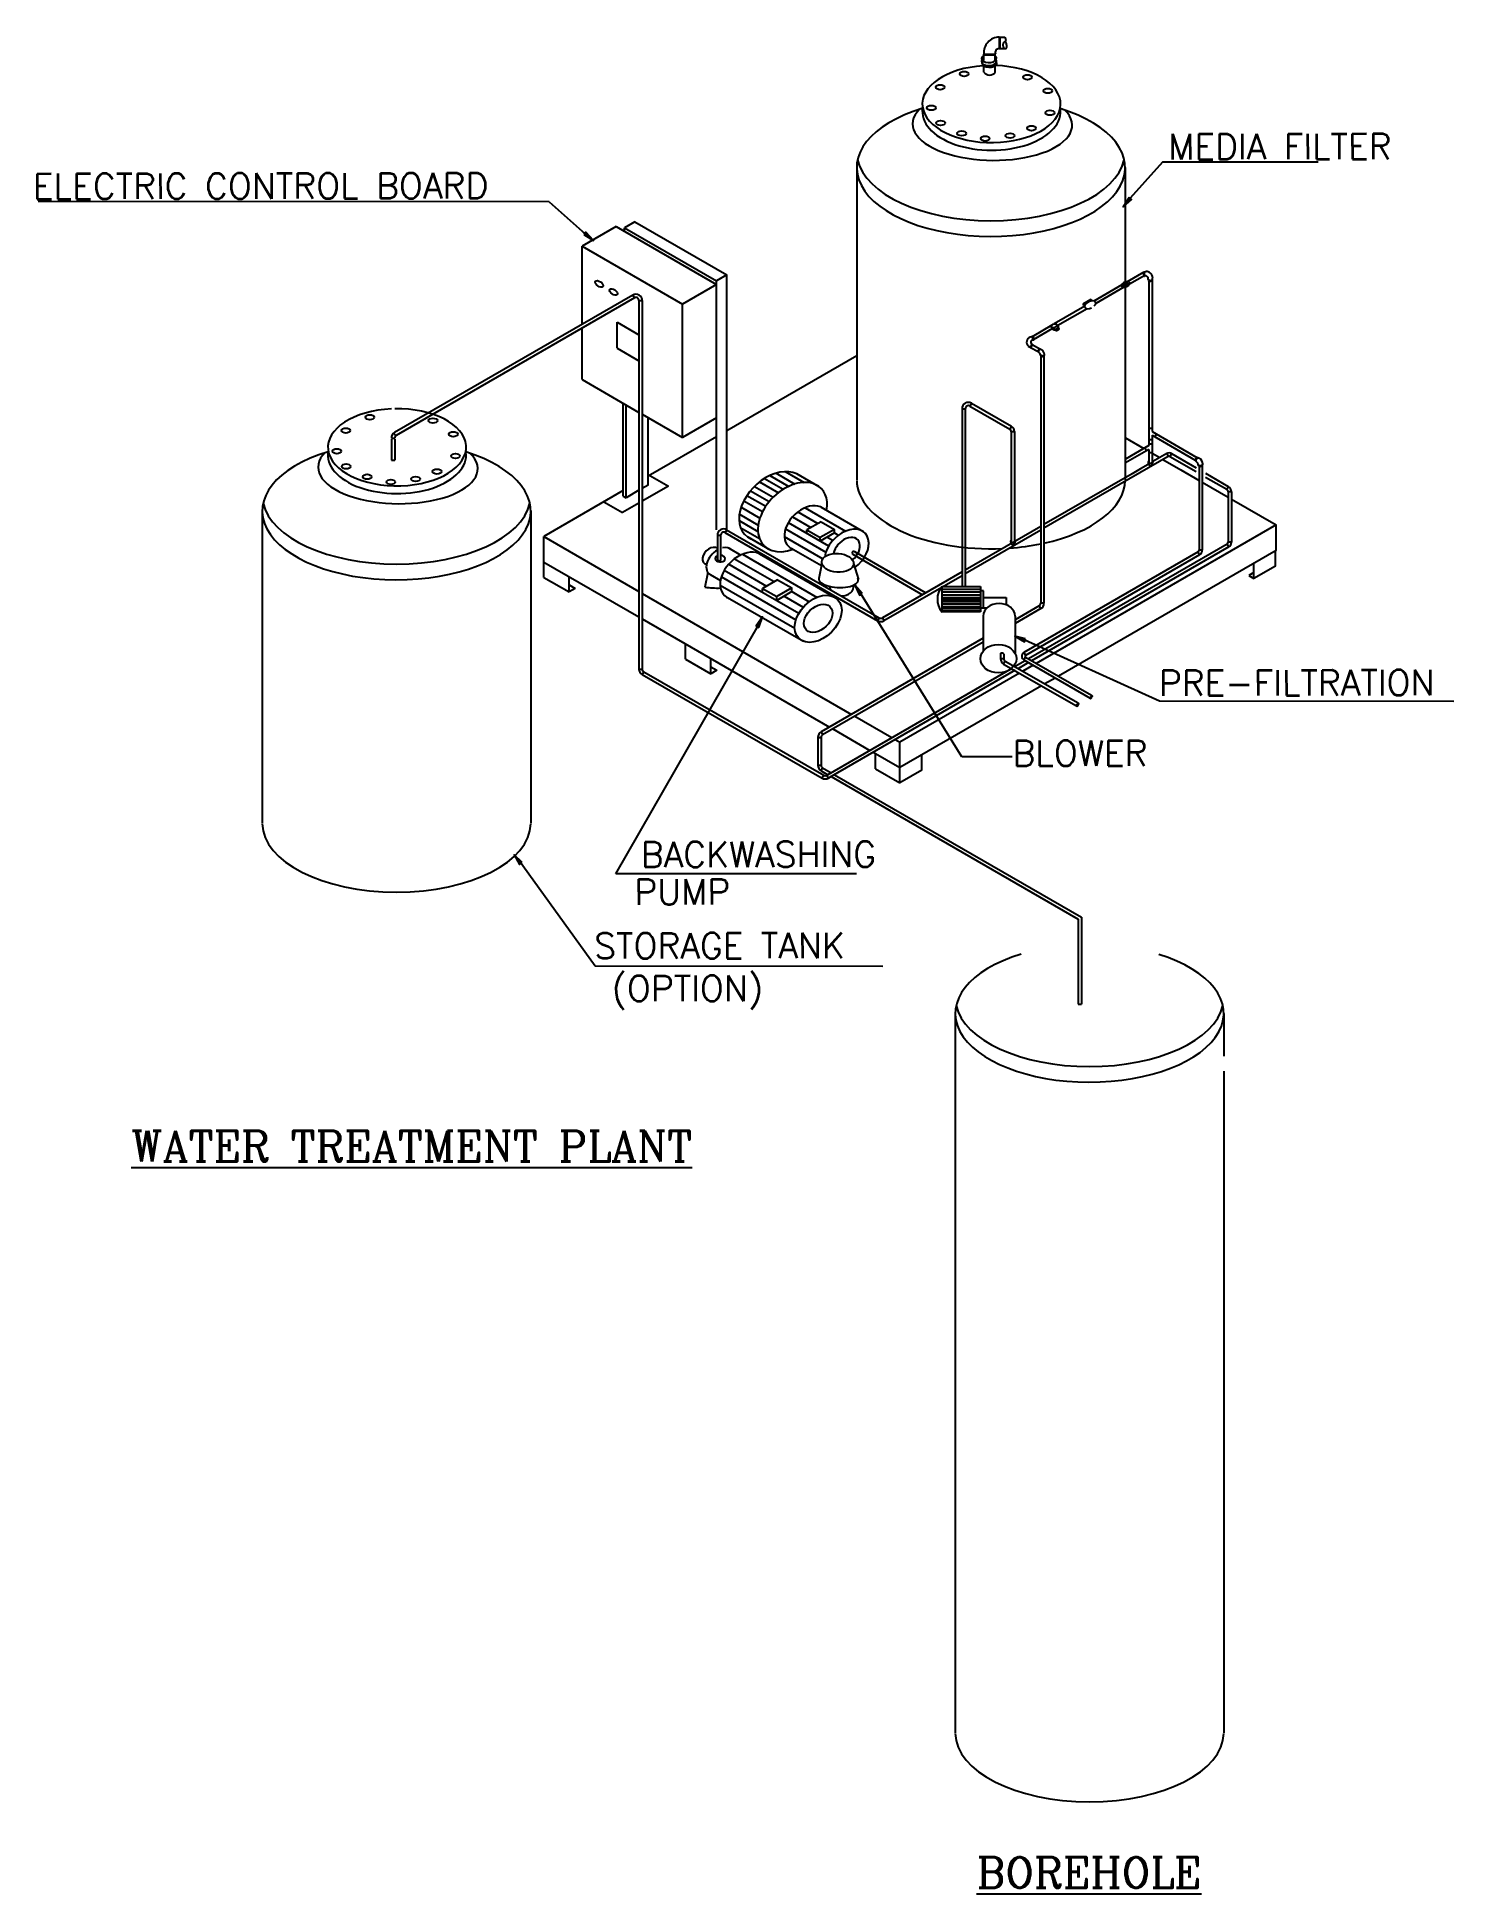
# Model space of a CAD drawing. Extents: x 3065113 to 6433189, y 628544 to 1322066.
# Drawn here: x 3184894 to 3198825, y 654746 to 672995 of the extents above; entities that cross this region are included whole.
import ezdxf

# ---------------------------------------------------------------- set-up
doc = ezdxf.new("R2010")
doc.units = 0
doc.header["$LTSCALE"] = 700
doc.header["$MEASUREMENT"] = 0
for name, color, linetype in [('LINE', 7, 'CONTINUOUS'), ('PIPE', 4, 'CONTINUOUS'), ('TEXT', 1, 'CONTINUOUS'), ('WAT-TXT', 8, 'CONTINUOUS')]:
    doc.layers.add(name, color=color, linetype=linetype)
doc.styles.add('ROMANC', font='ROMANC', dxfattribs={"height": 0.2})
doc.styles.add('ROMANS', font='ROMANS.SHX', dxfattribs={"width": 0.75})

msp = doc.modelspace()

# ---------------------------------------------------------------- texts
at = {"layer": 'TEXT', "color": 7, "style": 'ROMANS'}
for s, p in [('MEDIA FILTER', (3196016, 671793)), ('ELECTRIC CONTROL BOARD', (3184852, 671403)), ('PRE-FILTRATION', (3195924, 666522)), ('BLOWER', (3194484, 665831)), ('BACKWASHING ', (3190829, 664836)), (' PUMP', (3190595, 664468)), ('STORAGE TANK ', (3190372, 663938)), (' (OPTION)', (3190372, 663519))]:
    msp.add_text(s, height=250, rotation=0.1002, dxfattribs=at).set_placement(p)
at = {"layer": 'WAT-TXT', "color": 7, "style": 'ROMANC'}
for s, p in [('%%UWATER TREATMENT PLANT', (3185818, 661945)), ('%%UBOREHOLE', (3194131, 654806))]:
    msp.add_text(s, height=300, dxfattribs=at).set_placement(p)

# ---------------------------------------------------------------- linework, layer by layer
at = {"layer": 'LINE', "color": 8}
for p, q in [((3192953, 669863), (3191677, 669126)), ((3191575, 669067), (3190902, 668679)), ((3195595, 669056), (3195776, 668952)), ((3190919, 668688), (3191101, 668583)), ((3192046, 668658), (3192231, 668551)), ((3192100, 668687), (3192285, 668580)), ((3192161, 668710), (3192346, 668603)), ((3192250, 668725), (3192435, 668618)), ((3196140, 668742), (3196319, 668638)), ((3190658, 668538), (3189876, 668086)), ((3191101, 668583), (3190844, 668434)), ((3191873, 668490), (3192058, 668384)), ((3191908, 668537), (3192093, 668430)), ((3191948, 668580), (3192133, 668473)), ((3191998, 668624), (3192183, 668517)), ((3196351, 668620), (3196606, 668473)), ((3190468, 668428), (3190650, 668323)), ((3190812, 668416), (3190650, 668323)), ((3191800, 668306), (3191985, 668199)), ((3191816, 668374), (3192001, 668268)), ((3191843, 668439), (3192028, 668333)), ((3192374, 668329), (3192572, 668215)), ((3192447, 668370), (3192844, 668141)), ((3196638, 668454), (3197077, 668201)), ((3191797, 668243), (3191982, 668137)), ((3191812, 668172), (3191997, 668066)), ((3192252, 668163), (3192650, 667933)), ((3192280, 668224), (3192677, 667994)), ((3192320, 668279), (3192502, 668174)), ((3192602, 668232), (3192463, 668152)), ((3192463, 668152), (3192594, 668076)), ((3192463, 668118), (3192463, 668152)), ((3192733, 668156), (3192594, 668076)), ((3192733, 668122), (3192594, 668042)), ((3192602, 668232), (3192733, 668156)), ((3192733, 668122), (3192733, 668156)), ((3192733, 668122), (3192772, 668099)), ((3197077, 668201), (3194719, 666840)), ((3197077, 667951), (3197077, 668201)), ((3189876, 667836), (3189876, 668086)), ((3189876, 668086), (3190812, 667546)), ((3192241, 668087), (3192620, 667868)), ((3192594, 668042), (3192594, 668076)), ((3192663, 668081), (3192718, 668050)), ((3197077, 667951), (3194936, 666715)), ((3197070, 667797), (3197070, 667947)), ((3189876, 667836), (3190812, 667296)), ((3189878, 667685), (3189878, 667835)), ((3191651, 667756), (3192385, 667333)), ((3191695, 667815), (3192067, 667600)), ((3191752, 667868), (3192142, 667644)), ((3191829, 667912), (3192563, 667489)), ((3196859, 667675), (3196859, 667825)), ((3197070, 667797), (3196859, 667675)), ((3189878, 667685), (3190125, 667542)), ((3190125, 667542), (3190125, 667692)), ((3190125, 667611), (3190185, 667576)), ((3190185, 667576), (3190125, 667542)), ((3191610, 667610), (3192343, 667187)), ((3191622, 667691), (3192355, 667268)), ((3192174, 667662), (3192026, 667576)), ((3192026, 667576), (3192166, 667496)), ((3192026, 667540), (3192026, 667576)), ((3192314, 667581), (3192166, 667496)), ((3192174, 667662), (3192314, 667581)), ((3192314, 667545), (3192314, 667581)), ((3193792, 667570), (3194169, 667570)), ((3196859, 667732), (3196810, 667704)), ((3196810, 667704), (3196859, 667675)), ((3190844, 667527), (3192901, 666339)), ((3192314, 667545), (3192166, 667459)), ((3192166, 667459), (3192166, 667496)), ((3192239, 667501), (3192428, 667392)), ((3192314, 667545), (3192486, 667445)), ((3193792, 667544), (3194169, 667544)), ((3193792, 667515), (3194169, 667515)), ((3193792, 667489), (3194169, 667489)), ((3193792, 667468), (3194169, 667468)), ((3193792, 667448), (3194169, 667448)), ((3193792, 667424), (3194169, 667424)), ((3193792, 667400), (3194169, 667400)), ((3193792, 667381), (3194169, 667381)), ((3190844, 667277), (3192685, 666214)), ((3193792, 667361), (3194169, 667361)), ((3191271, 666880), (3191271, 667030)), ((3191271, 666880), (3191518, 666738)), ((3191518, 666738), (3191518, 666888)), ((3191518, 666806), (3191578, 666772)), ((3191578, 666772), (3191518, 666738)), ((3194555, 666745), (3193377, 666065)), ((3194904, 666696), (3194803, 666638)), ((3194771, 666620), (3193377, 665815)), ((3192933, 666321), (3193299, 666110)), ((3192717, 666196), (3193083, 665985)), ((3193115, 665966), (3193377, 665815)), ((3193137, 665803), (3193137, 665953)), ((3193331, 666091), (3193377, 666065)), ((3193377, 665665), (3193377, 666065)), ((3193593, 665789), (3193593, 665939)), ((3193137, 665803), (3193377, 665665)), ((3193593, 665789), (3193377, 665665))]:
    msp.add_line(p, q, dxfattribs=at)
at = {"layer": 'PIPE', "color": 5}
for p, q in [((3194355, 672995), (3194355, 672883)), ((3194355, 672995), (3194409, 672995)), ((3194355, 672883), (3194409, 672883)), ((3194361, 672995), (3194361, 672883)), ((3194204, 672767), (3194204, 672827)), ((3194204, 672827), (3194316, 672827)), ((3194204, 672822), (3194316, 672822)), ((3194204, 672651), (3194204, 672711)), ((3194316, 672763), (3194316, 672827)), ((3194316, 672651), (3194316, 672715)), ((3192953, 671713), (3192953, 668644)), ((3195593, 671713), (3195593, 671291)), ((3195593, 671291), (3195593, 671146)), ((3195593, 671146), (3195593, 670587)), ((3195593, 670538), (3195593, 668644)), ((3192360, 668705), (3192581, 668577)), ((3187107, 668338), (3187107, 665269)), ((3189748, 668338), (3189748, 667916)), ((3192605, 668374), (3193016, 668137)), ((3191692, 667974), (3191812, 667905)), ((3191881, 668083), (3192096, 667959)), ((3192308, 667973), (3192606, 667801)), ((3189748, 667916), (3189748, 667771)), ((3189748, 667771), (3189748, 667212)), ((3191998, 667916), (3192746, 667485)), ((3192611, 667822), (3192579, 667675)), ((3192923, 667823), (3192970, 667663)), ((3191490, 667733), (3191459, 667589)), ((3191513, 667712), (3191613, 667655)), ((3193792, 667345), (3193792, 667596)), ((3193792, 667596), (3194169, 667596)), ((3194169, 667596), (3194169, 667345)), ((3191682, 667489), (3192429, 667057)), ((3194200, 667554), (3194169, 667554)), ((3194169, 667387), (3194236, 667387)), ((3194200, 667387), (3194200, 667554)), ((3194200, 667486), (3194422, 667486)), ((3194422, 667486), (3194422, 667416)), ((3189748, 667212), (3189748, 665269)), ((3194169, 667345), (3193792, 667345)), ((3194196, 667305), (3194196, 666960)), ((3194510, 667305), (3194510, 666937)), ((3193921, 663400), (3193921, 656328)), ((3196562, 663400), (3196562, 662978)), ((3196562, 662833), (3196562, 662274)), ((3196562, 662274), (3196562, 656328))]:
    msp.add_line(p, q, dxfattribs=at)
at = {"layer": 'PIPE', "color": 7}
for p, q in [((3190589, 671134), (3190253, 670940)), ((3190589, 671134), (3191575, 670565)), ((3190771, 671181), (3190670, 671122)), ((3190670, 671122), (3191575, 670599)), ((3190670, 671088), (3190670, 671122)), ((3190771, 671181), (3191677, 670658)), ((3190253, 670173), (3190253, 670940)), ((3190253, 670940), (3191239, 670371)), ((3191575, 670717), (3191575, 670717)), ((3191575, 670565), (3191239, 670371)), ((3191677, 670658), (3191575, 670599)), ((3191575, 668154), (3191575, 670599)), ((3191677, 668152), (3191677, 670658)), ((3191239, 669060), (3191239, 670371)), ((3190253, 669629), (3190253, 670136)), ((3190599, 669938), (3190599, 670192)), ((3190599, 670192), (3190812, 670069)), ((3190599, 669938), (3190812, 669815)), ((3190253, 669629), (3190812, 669306)), ((3190658, 668484), (3190658, 669395)), ((3190685, 668468), (3190685, 669379)), ((3190844, 669288), (3191239, 669060)), ((3190902, 668593), (3190902, 669254)), ((3191575, 669254), (3191239, 669060)), ((3195857, 668905), (3195932, 668862)), ((3195964, 668843), (3196140, 668742)), ((3190658, 668484), (3190685, 668468)), ((3190812, 668541), (3190685, 668468)), ((3190902, 668593), (3190844, 668559)), ((3194687, 666821), (3194587, 666763))]:
    msp.add_line(p, q, dxfattribs=at)
at = {"layer": 'PIPE', "color": 4, "ltscale": 9}
for p, q in [((3195777, 670686), (3195613, 670591)), ((3195777, 670686), (3195613, 670591)), ((3195777, 670686), (3195795, 670691)), ((3195560, 670561), (3195284, 670401)), ((3195581, 670536), (3195303, 670376)), ((3195602, 670553), (3195594, 670560)), ((3195600, 670563), (3195608, 670556)), ((3195606, 670540), (3195602, 670553)), ((3195627, 670555), (3195606, 670540)), ((3195608, 670556), (3195627, 670555)), ((3195785, 670653), (3195634, 670566)), ((3195784, 670646), (3195787, 670646)), ((3195821, 670604), (3195819, 670620)), ((3195825, 670601), (3195825, 669223)), ((3195857, 670602), (3195857, 669119)), ((3195861, 670605), (3195863, 670629)), ((3190751, 670460), (3188409, 669108)), ((3190767, 670432), (3188425, 669081)), ((3190751, 670460), (3190767, 670432)), ((3190812, 670406), (3190812, 666783)), ((3190812, 670406), (3190844, 670406)), ((3190844, 670406), (3190844, 666783)), ((3195195, 670350), (3194895, 670177)), ((3195218, 670326), (3194930, 670160)), ((3195256, 670417), (3195175, 670370)), ((3195196, 670355), (3195175, 670370)), ((3195275, 670403), (3195256, 670417)), ((3194873, 670164), (3194677, 670051)), ((3194879, 670130), (3194687, 670020)), ((3194866, 670144), (3194884, 670125)), ((3194887, 670138), (3194912, 670113)), ((3194938, 670138), (3194918, 670158)), ((3194919, 670172), (3194936, 670152)), ((3194925, 670112), (3194937, 670120)), ((3194659, 669945), (3194643, 669956)), ((3194681, 670054), (3194660, 670047)), ((3194663, 669946), (3194736, 669904)), ((3194678, 669979), (3194669, 669984)), ((3194688, 670017), (3194676, 670015)), ((3194680, 669977), (3194678, 669979)), ((3194679, 669974), (3194753, 669931)), ((3194683, 670054), (3194681, 670054)), ((3194755, 669932), (3194770, 669925)), ((3194736, 669903), (3194752, 669890)), ((3194760, 669866), (3194760, 669874)), ((3194762, 669863), (3194762, 667434)), ((3194794, 669863), (3194794, 667432)), ((3194798, 669866), (3194798, 669878)), ((3194082, 669397), (3194066, 669369)), ((3194082, 669397), (3194474, 669170)), ((3193989, 669343), (3193989, 667596)), ((3193989, 669343), (3194021, 669343)), ((3194021, 669343), (3194021, 667596)), ((3194066, 669369), (3194458, 669142)), ((3195825, 669223), (3195825, 668980)), ((3188378, 669055), (3188410, 669055)), ((3188378, 669045), (3188378, 668837)), ((3188402, 669104), (3188422, 669078)), ((3188410, 669045), (3188410, 668837)), ((3194474, 669170), (3194458, 669142)), ((3194473, 669116), (3194473, 668029)), ((3194505, 669116), (3194473, 669116)), ((3194505, 669118), (3194505, 668032)), ((3195825, 669152), (3195857, 669152)), ((3195825, 669042), (3195857, 669042)), ((3195857, 669119), (3196299, 668863)), ((3195857, 669082), (3195857, 668812)), ((3195857, 669082), (3196282, 668836)), ((3195885, 669066), (3195901, 669093)), ((3188378, 668837), (3188410, 668837)), ((3196017, 668874), (3194794, 668168)), ((3195825, 668980), (3195595, 668847)), ((3195825, 668943), (3195595, 668810)), ((3195804, 668931), (3195788, 668959)), ((3195825, 668998), (3195857, 668998)), ((3195825, 668943), (3195825, 668810)), ((3195825, 668912), (3195857, 668912)), ((3196001, 668902), (3195866, 668823)), ((3196001, 668902), (3196017, 668874)), ((3196048, 668902), (3196032, 668874)), ((3196032, 668874), (3196290, 668725)), ((3196048, 668902), (3196290, 668762)), ((3196305, 668865), (3196323, 668857)), ((3195660, 668704), (3194794, 668204)), ((3195743, 668752), (3195660, 668704)), ((3195819, 668796), (3195743, 668752)), ((3195819, 668817), (3195819, 668796)), ((3195819, 668796), (3195849, 668776)), ((3195849, 668776), (3195867, 668823)), ((3195867, 668823), (3195866, 668825)), ((3196283, 668830), (3196302, 668815)), ((3196311, 668786), (3196311, 668796)), ((3196319, 668779), (3196319, 667952)), ((3196351, 668782), (3196351, 667952)), ((3196356, 668787), (3196356, 668801)), ((3196383, 668708), (3196607, 668579)), ((3196383, 668671), (3196591, 668551)), ((3196607, 668579), (3196591, 668551)), ((3196606, 668525), (3196606, 668030)), ((3196638, 668525), (3196606, 668525)), ((3196638, 668525), (3196638, 668030)), ((3191656, 668127), (3193159, 667259)), ((3191676, 668152), (3191660, 668125)), ((3191672, 668154), (3193175, 667287)), ((3194762, 668186), (3194021, 667757)), ((3194762, 668149), (3194021, 667721)), ((3191583, 668099), (3191615, 668099)), ((3191583, 668099), (3191583, 667859)), ((3191615, 668099), (3191615, 667859)), ((3192930, 667939), (3193633, 667534)), ((3194467, 668036), (3194467, 668015)), ((3194467, 668015), (3194497, 667995)), ((3194497, 667995), (3194515, 668042)), ((3194515, 668042), (3194514, 668044)), ((3196309, 667935), (3194597, 666946)), ((3196596, 668013), (3194641, 666885)), ((3196612, 667985), (3194673, 666866)), ((3196325, 667907), (3196309, 667935)), ((3196351, 667952), (3196319, 667952)), ((3196612, 667985), (3196596, 668013)), ((3196638, 668030), (3196606, 668030)), ((3192914, 667912), (3193601, 667515)), ((3196325, 667907), (3194613, 666919)), ((3193989, 667739), (3193205, 667287)), ((3193989, 667702), (3193221, 667259)), ((3194747, 667405), (3194510, 667269)), ((3194763, 667378), (3194510, 667232)), ((3194763, 667378), (3194747, 667405)), ((3194794, 667431), (3194762, 667431)), ((3193175, 667287), (3193159, 667259)), ((3193205, 667287), (3193221, 667259)), ((3194196, 667087), (3192602, 666167)), ((3194196, 667050), (3192618, 666139)), ((3194367, 666932), (3194367, 666887)), ((3194367, 666887), (3194399, 666887)), ((3194398, 666833), (3194414, 666861)), ((3194398, 666833), (3195113, 666423)), ((3194399, 666932), (3194399, 666887)), ((3194414, 666861), (3195129, 666451)), ((3194609, 666866), (3194511, 666809)), ((3194641, 666848), (3194543, 666791)), ((3194597, 666946), (3194613, 666919)), ((3194597, 666874), (3194613, 666901)), ((3194597, 666874), (3195247, 666498)), ((3194613, 666901), (3195263, 666526)), ((3190812, 666783), (3190844, 666783)), ((3190859, 666757), (3190843, 666729)), ((3190843, 666729), (3192613, 665712)), ((3190844, 666731), (3190844, 666727)), ((3190844, 666731), (3190844, 666728)), ((3190859, 666757), (3192629, 665740)), ((3194479, 666791), (3192670, 665746)), ((3194511, 666772), (3192702, 665728)), ((3192571, 666113), (3192571, 665839)), ((3192571, 666113), (3192603, 666113)), ((3192602, 666167), (3192618, 666139)), ((3192603, 666113), (3192603, 665839)), ((3192571, 665839), (3192603, 665839)), ((3192602, 665785), (3192618, 665813)), ((3192602, 665785), (3192670, 665746)), ((3192613, 665712), (3192629, 665740)), ((3192618, 665813), (3192702, 665765)), ((3192670, 665746), (3192659, 665740)), ((3192675, 665712), (3192659, 665740)), ((3192734, 665746), (3195163, 664344)), ((3192614, 665714), (3192612, 665713)), ((3192614, 665714), (3192612, 665713)), ((3192702, 665728), (3192675, 665712)), ((3192702, 665728), (3195131, 664325)), ((3195131, 664325), (3195131, 663491)), ((3195163, 664344), (3195163, 663491)), ((3195131, 663491), (3195163, 663491))]:
    msp.add_line(p, q, dxfattribs=at)
at = {"layer": 'PIPE', "color": 5}
msp.add_lwpolyline([(3194409, 672995), (3194413, 672986), (3194416, 672979), (3194417, 672973), (3194418, 672968), (3194418, 672964), (3194417, 672961), (3194416, 672958), (3194414, 672956), (3194412, 672954), (3194410, 672952), (3194408, 672950), (3194405, 672948), (3194403, 672946), (3194401, 672944), (3194398, 672942), (3194397, 672939), (3194395, 672936), (3194393, 672934), (3194392, 672930), (3194391, 672927), (3194391, 672924), (3194391, 672921), (3194390, 672917), (3194391, 672914), (3194391, 672911), (3194391, 672908), (3194392, 672905), (3194393, 672902), (3194394, 672899), (3194395, 672897), (3194397, 672894), (3194398, 672892), (3194399, 672890), (3194401, 672888), (3194403, 672887), (3194404, 672886), (3194406, 672885), (3194408, 672884), (3194411, 672883), (3194413, 672883), (3194415, 672883), (3194418, 672883), (3194420, 672884), (3194423, 672885), (3194425, 672887), (3194427, 672890), (3194428, 672894), (3194429, 672898), (3194429, 672903), (3194429, 672909), (3194428, 672916), (3194427, 672923), (3194425, 672931), (3194422, 672939), (3194418, 672946), (3194414, 672954)], dxfattribs=at)
at = {"layer": 'PIPE', "color": 4, "ltscale": 9}
for points in [[(3192930, 667939), (3192926, 667940), (3192922, 667941), (3192919, 667940), (3192916, 667940), (3192914, 667938), (3192912, 667937), (3192911, 667935), (3192910, 667932), (3192909, 667930), (3192909, 667927), (3192909, 667925), (3192909, 667922), (3192910, 667919), (3192911, 667917), (3192912, 667914), (3192914, 667912)], [(3191615, 667859), (3191615, 667857), (3191615, 667855), (3191613, 667853), (3191611, 667851), (3191609, 667849), (3191606, 667848), (3191603, 667847), (3191600, 667846), (3191597, 667847), (3191594, 667847), (3191591, 667848), (3191589, 667850), (3191587, 667851), (3191585, 667854), (3191584, 667856), (3191583, 667859)], [(3194399, 666932), (3194397, 666934), (3194396, 666936), (3194394, 666937), (3194392, 666938), (3194391, 666939), (3194389, 666940), (3194387, 666941), (3194386, 666941), (3194384, 666941), (3194383, 666941), (3194381, 666941), (3194379, 666941), (3194378, 666941), (3194376, 666941), (3194375, 666941), (3194374, 666940), (3194372, 666940), (3194371, 666939), (3194370, 666938), (3194369, 666937), (3194368, 666936), (3194368, 666935), (3194367, 666933), (3194367, 666932)], [(3195263, 666526), (3195265, 666523), (3195267, 666521), (3195268, 666519), (3195268, 666518), (3195268, 666516), (3195268, 666515), (3195267, 666514), (3195266, 666514), (3195265, 666513), (3195264, 666513), (3195263, 666512), (3195262, 666512), (3195261, 666512), (3195260, 666511), (3195259, 666511), (3195257, 666511), (3195256, 666510), (3195255, 666510), (3195255, 666509), (3195254, 666509), (3195253, 666508), (3195252, 666507), (3195252, 666506), (3195251, 666505), (3195251, 666504), (3195250, 666503), (3195250, 666502), (3195250, 666501), (3195250, 666500), (3195250, 666499), (3195250, 666498), (3195250, 666498), (3195251, 666497), (3195252, 666497), (3195253, 666496), (3195254, 666496), (3195255, 666496), (3195257, 666497), (3195258, 666497), (3195259, 666498), (3195260, 666499), (3195261, 666500), (3195262, 666502), (3195263, 666503), (3195263, 666505), (3195264, 666508), (3195264, 666510), (3195264, 666513)], [(3195129, 666451), (3195131, 666448), (3195133, 666446), (3195134, 666444), (3195135, 666442), (3195135, 666441), (3195135, 666440), (3195135, 666439), (3195134, 666438), (3195133, 666437), (3195132, 666437), (3195132, 666436), (3195130, 666436), (3195129, 666435), (3195128, 666435), (3195127, 666434), (3195126, 666434), (3195124, 666434), (3195123, 666433), (3195122, 666433), (3195120, 666433), (3195119, 666433), (3195118, 666432), (3195117, 666432), (3195116, 666431), (3195115, 666431), (3195115, 666430), (3195114, 666429), (3195114, 666428), (3195114, 666427), (3195114, 666426), (3195114, 666425), (3195114, 666424), (3195115, 666423), (3195115, 666423), (3195115, 666422), (3195116, 666422), (3195117, 666421), (3195118, 666421), (3195119, 666421), (3195120, 666421), (3195122, 666422), (3195123, 666422), (3195125, 666423), (3195127, 666424), (3195128, 666426), (3195129, 666428), (3195130, 666430), (3195130, 666434)]]:
    msp.add_lwpolyline(points, dxfattribs=at)
at = {"layer": 'PIPE', "color": 5}
for centre, radius, start, end in [((3194357, 672841), 154, 90.9794, 185.1886), ((3194358, 672840), 43.6, 93.8543, 196.6816), ((3194260, 672691), 68.8, 215.4924, 324.5076), ((3193940, 667470), 194, 139.7182, 220.2818)]:
    msp.add_arc(centre, radius, start, end, dxfattribs=at)
at = {"layer": 'PIPE', "color": 4, "ltscale": 9}
for centre, radius, start, end in [((3195800, 670670), 28.8, 146.0829, 235.283), ((3195808, 670670), 28.8, 140.286, 232.2922), ((3195798, 670626), 65.4, 2.5759, 92.9843), ((3195796, 670625), 23.2, 347.9049, 113.3893), ((3195841, 670633), 28.8, 220.4962, 315.4932), ((3195840, 670625), 28.8, 226.2931, 315.4932), ((3190782, 670406), 62, 360, 120), ((3190782, 670406), 30, 360, 120), ((3194919, 670122), 11.3, 234.4289, 301.2197), ((3194931, 670129), 11.3, 301.2197, 48.9745), ((3194677, 669997), 53.2, 109.2324, 229.7025), ((3194648, 669976), 27.1, 279.7596, 10.0779), ((3194653, 669972), 27.1, 282.5755, 11.7756), ((3194681, 669998), 17.9, 105.9206, 228.123), ((3194659, 670033), 27.1, 320.1009, 50.4193), ((3194667, 670033), 27.1, 322.9168, 52.1169), ((3194761, 669908), 24.6, 102.9546, 192.1547), ((3194766, 669904), 24.6, 97.1578, 192.1547), ((3194740, 669874), 20, 0, 50.8595), ((3194779, 669888), 24.6, 220.1807, 321.2953), ((3194779, 669882), 24.6, 220.1807, 321.2953), ((3194738, 669874), 60.2, 0.4669, 57.9268), ((3194051, 669343), 62, 60, 180), ((3194051, 669343), 30, 60, 180), ((3188440, 669055), 62, 120, 180), ((3188440, 669055), 30, 120, 180), ((3194443, 669116), 30, 0.0009, 60), ((3194443, 669116), 62, 0.0009, 60), ((3196025, 668861), 47, 60, 120), ((3196025, 668861), 15, 60, 120), ((3196312, 668837), 29.5, 102.9546, 192.1547), ((3196318, 668832), 29.5, 97.1578, 192.1547), ((3196284, 668796), 72.2, 0.4669, 57.9268), ((3196287, 668796), 24, 0, 50.8595), ((3196333, 668813), 29.5, 220.1807, 321.2953), ((3196333, 668805), 29.5, 220.1807, 321.2953), ((3196576, 668525), 30, 360, 60), ((3196576, 668525), 62, 360, 60), ((3191645, 668099), 62, 60, 180), ((3191645, 668099), 30, 60, 180), ((3196299, 667952), 20, 300, 360), ((3196299, 667952), 52, 300, 360), ((3196586, 668030), 20, 300, 360), ((3196586, 668030), 52, 300, 360), ((3194732, 667431), 30, 300, 360), ((3194732, 667431), 62, 300, 360), ((3193190, 667313), 62, 240, 299.9999), ((3193190, 667313), 30, 240, 299.9999), ((3194429, 666887), 62, 180, 240), ((3194429, 666887), 30, 180, 240), ((3194618, 666910), 42, 120, 240), ((3194618, 666910), 10, 120, 240), ((3190874, 666783), 62, 180, 240), ((3190874, 666783), 30, 180, 240), ((3192633, 666113), 62, 120, 180), ((3192633, 666113), 30, 120, 180), ((3192633, 665839), 62, 180, 240), ((3192633, 665839), 30, 180, 240), ((3192644, 665766), 30, 240, 300), ((3192644, 665766), 62, 240, 300)]:
    msp.add_arc(centre, radius, start, end, dxfattribs=at)
at = {"layer": 'PIPE', "color": 5}
for centre, major_axis, ratio, start_param, end_param in [((3194278, 672338), (680, 0), 0.557083, 1.688811, 7.795363), ((3194254, 672786), (73.2, 0), 0.557083, 2.325677, 6.845734), ((3194254, 672757), (73.2, 0), 0.557083, 2.325677, 6.845734), ((3194257, 672739), (73.2, 0), 0.557083, 2.376057, 6.909678), ((3194273, 671713), (1320, 0), 0.512621, 2.103928, 7.312599), ((3194287, 672136), (-785, 9), 0.448193, -0.41742, 3.582908), ((3194278, 672263), (680, 0), 0.557083, 3.04138, 6.383398), ((3194273, 671867), (1320, 0), 0.512621, 3.256033, 6.168745), ((3188433, 668964), (680, 0), 0.557083, 1.65053, 7.886602), ((3188428, 668338), (1320, 0), 0.512621, 2.103928, 7.312599), ((3188442, 668761), (-785, 9), 0.448193, -0.41742, 3.582908), ((3188433, 668888), (680, 0), 0.557083, 3.04138, 6.360453), ((3192137, 668384), (281, 281), 0.685139, 0.10628, 3.386467), ((3192322, 668278), (281, 281), 0.685139, 0.257416, 4.12604), ((3192322, 668278), (281, 281), 0.685139, -0.775026, 0.257416), ((3194273, 668643), (1320, 0), 0.512621, 3.147886, 4.798268), ((3194273, 668643), (1320, 0), 0.512621, 5.118142, 6.276892), ((3188428, 668492), (1320, 0), 0.512621, 3.256033, 6.168745), ((3192458, 668172), (179, 179), 0.685139, 0.138156, 3.435272), ((3192855, 667942), (179, 179), 0.685139, 4.486273, 8.706336), ((3191520, 667897), (68.8, 68.8), 0.685139, 0.129152, 3.561544), ((3191613, 667838), (115, 115), 0.685139, 1.190937, 3.33127), ((3191841, 667701), (191, 191), 0.685139, 0.138156, 3.435272), ((3191613, 667838), (115, 115), 0.685139, 0, 0.820185), ((3192855, 667948), (108, 107), 0.685139, 4.549944, 8.675371), ((3194273, 668643), (1320, 0), 0.512621, 4.852009, 5.091907), ((3191610, 667870), (48.4, -4.4), 0.685139, 2.231075, 7.801846), ((3191554, 667748), (-391, 15), 0.426392, 1.343255, 1.739303), ((3192774, 667668), (-195, 8), 0.426392, -0.023322, 3.347836), ((3192805, 667596), (118, 0), 0.785548, 3.143551, 3.485897), ((3192805, 667596), (118, 0), 0.785548, 4.671263, 6.414562), ((3194353, 667305), (-157, 0), 0.785548, 3.141593, 6.283185), ((3188428, 665268), (1320, 0), 0.512621, 3.147886, 6.276892), ((3195242, 663400), (1320, 0), 0.512621, 2.103928, 7.312599), ((3195242, 663554), (1320, 0), 0.512621, 3.256033, 6.168745), ((3195242, 656327), (-1320, 0), 0.512621, 0.006293, 3.1353)]:
    msp.add_ellipse(centre, major_axis=major_axis, ratio=ratio, start_param=start_param, end_param=end_param, dxfattribs=at)
for centre, major_axis, ratio in [((3193774, 672503), (43.5, 0), 0.557083), ((3194010, 672634), (43.5, 0), 0.557083), ((3194632, 672601), (43.5, 0), 0.557083), ((3194832, 672467), (43.5, 0), 0.557083), ((3193687, 672300), (43.5, 0), 0.557083), ((3193778, 672151), (43.5, 0), 0.557083), ((3194672, 672100), (43.5, 0), 0.557083), ((3194853, 672252), (43.5, 0), 0.557083), ((3193985, 672049), (43.5, 0), 0.557083), ((3194217, 671998), (43.5, 0), 0.557083), ((3194461, 672027), (43.5, 0), 0.557083), ((3188165, 669259), (43.5, 0), 0.557083), ((3188786, 669226), (43.5, 0), 0.557083), ((3187929, 669128), (43.5, 0), 0.557083), ((3188986, 669092), (43.5, 0), 0.557083), ((3187841, 668925), (43.5, 0), 0.557083), ((3189008, 668878), (43.5, 0), 0.557083), ((3187932, 668776), (43.5, 0), 0.557083), ((3188139, 668674), (43.5, 0), 0.557083), ((3188616, 668652), (43.5, 0), 0.557083), ((3188826, 668725), (43.5, 0), 0.557083), ((3188372, 668623), (43.5, 0), 0.557083), ((3192766, 667828), (157, -11), 0.589151), ((3192574, 667278), (191, 191), 0.685139), ((3192574, 667283), (115, 115), 0.685139), ((3194346, 666886), (177, 0), 0.785548)]:
    msp.add_ellipse(centre, major_axis=major_axis, ratio=ratio, dxfattribs=at)
at = {"layer": 'PIPE', "color": 7}
for centre in [(3190420, 670570), (3190562, 670491)]:
    msp.add_ellipse(centre, major_axis=(35.7, -25), ratio=0.557083, dxfattribs=at)
at = {"layer": 'PIPE', "color": 4, "ltscale": 9}
for centre, major_axis, start_param, end_param in [((3195597, 670564), (37.8, 17.8), -1.002891, 4.669329), ((3195594, 670563), (22.7, 10.7), -1.159365, 4.809236), ((3195249, 670364), (52.9, 24.9), -1.002891, 4.669329), ((3194910, 670139), (26.4, 13.7), 2.412963, 4.255451), ((3194910, 670139), (26.4, 13.7), -0.592629, 1.012138), ((3195842, 668821), (23.5, 3.9), 2.357878, 5.209748), ((3195842, 668821), (23.5, 3.9), -1.002891, 0.854293), ((3194490, 668040), (23.5, 3.9), 2.357878, 5.209748), ((3194490, 668040), (23.5, 3.9), -1.002891, 0.854293)]:
    msp.add_ellipse(centre, major_axis=major_axis, ratio=0.557083, start_param=start_param, end_param=end_param, dxfattribs=at)
for centre, major_axis in [((3195594, 670564), (6.8, 3.2)), ((3194893, 670158), (26.4, 13.7)), ((3194925, 670124), (15.9, 8.2))]:
    msp.add_ellipse(centre, major_axis=major_axis, ratio=0.557083, dxfattribs=at)
at = {"layer": 'TEXT', "color": 7}
for p, q in [((3195959, 671767), (3195613, 671379)), ((3197491, 671767), (3195959, 671767)), ((3189930, 671377), (3184903, 671378)), ((3189930, 671377), (3190312, 671037)), ((3193986, 665922), (3192974, 667555)), ((3190585, 664772), (3192000, 667237)), ((3195930, 666467), (3194569, 667085)), ((3198825, 666466), (3195930, 666467)), ((3194480, 665922), (3193986, 665922)), ((3190382, 663863), (3189626, 664908)), ((3192951, 664771), (3190585, 664772)), ((3193211, 663862), (3190382, 663863))]:
    msp.add_line(p, q, dxfattribs=at)
for points in [[(3195632, 671420), (3195574, 671327), (3195656, 671400)], [(3190271, 671055), (3190364, 670997), (3190291, 671079)], [(3193008, 667526), (3192936, 667608), (3192982, 667509)], [(3191991, 667193), (3192028, 667296), (3191963, 667208)], [(3194614, 667080), (3194508, 667107), (3194602, 667051)], [(3189663, 664882), (3189584, 664958), (3189638, 664863)]]:
    msp.add_lwpolyline(points, close=True, dxfattribs=at)
for points in [[(3195632, 671420), (3195656, 671400), (3195574, 671327)], [(3190271, 671055), (3190291, 671079), (3190364, 670997)], [(3193008, 667526), (3192982, 667509), (3192936, 667608)], [(3191991, 667193), (3191963, 667208), (3192028, 667296)], [(3194614, 667080), (3194602, 667051), (3194508, 667107)], [(3189663, 664882), (3189638, 664863), (3189584, 664958)]]:
    msp.add_solid(points, dxfattribs=at)

msp.set_redraw_order([(e.dxf.handle, doc.entitydb.next_handle()) for e in msp.query("TEXT MTEXT ATTDEF DIMENSION ARC_DIMENSION")])  # texts and dimensions are drawn at this point

doc.saveas('drawing.dxf')
